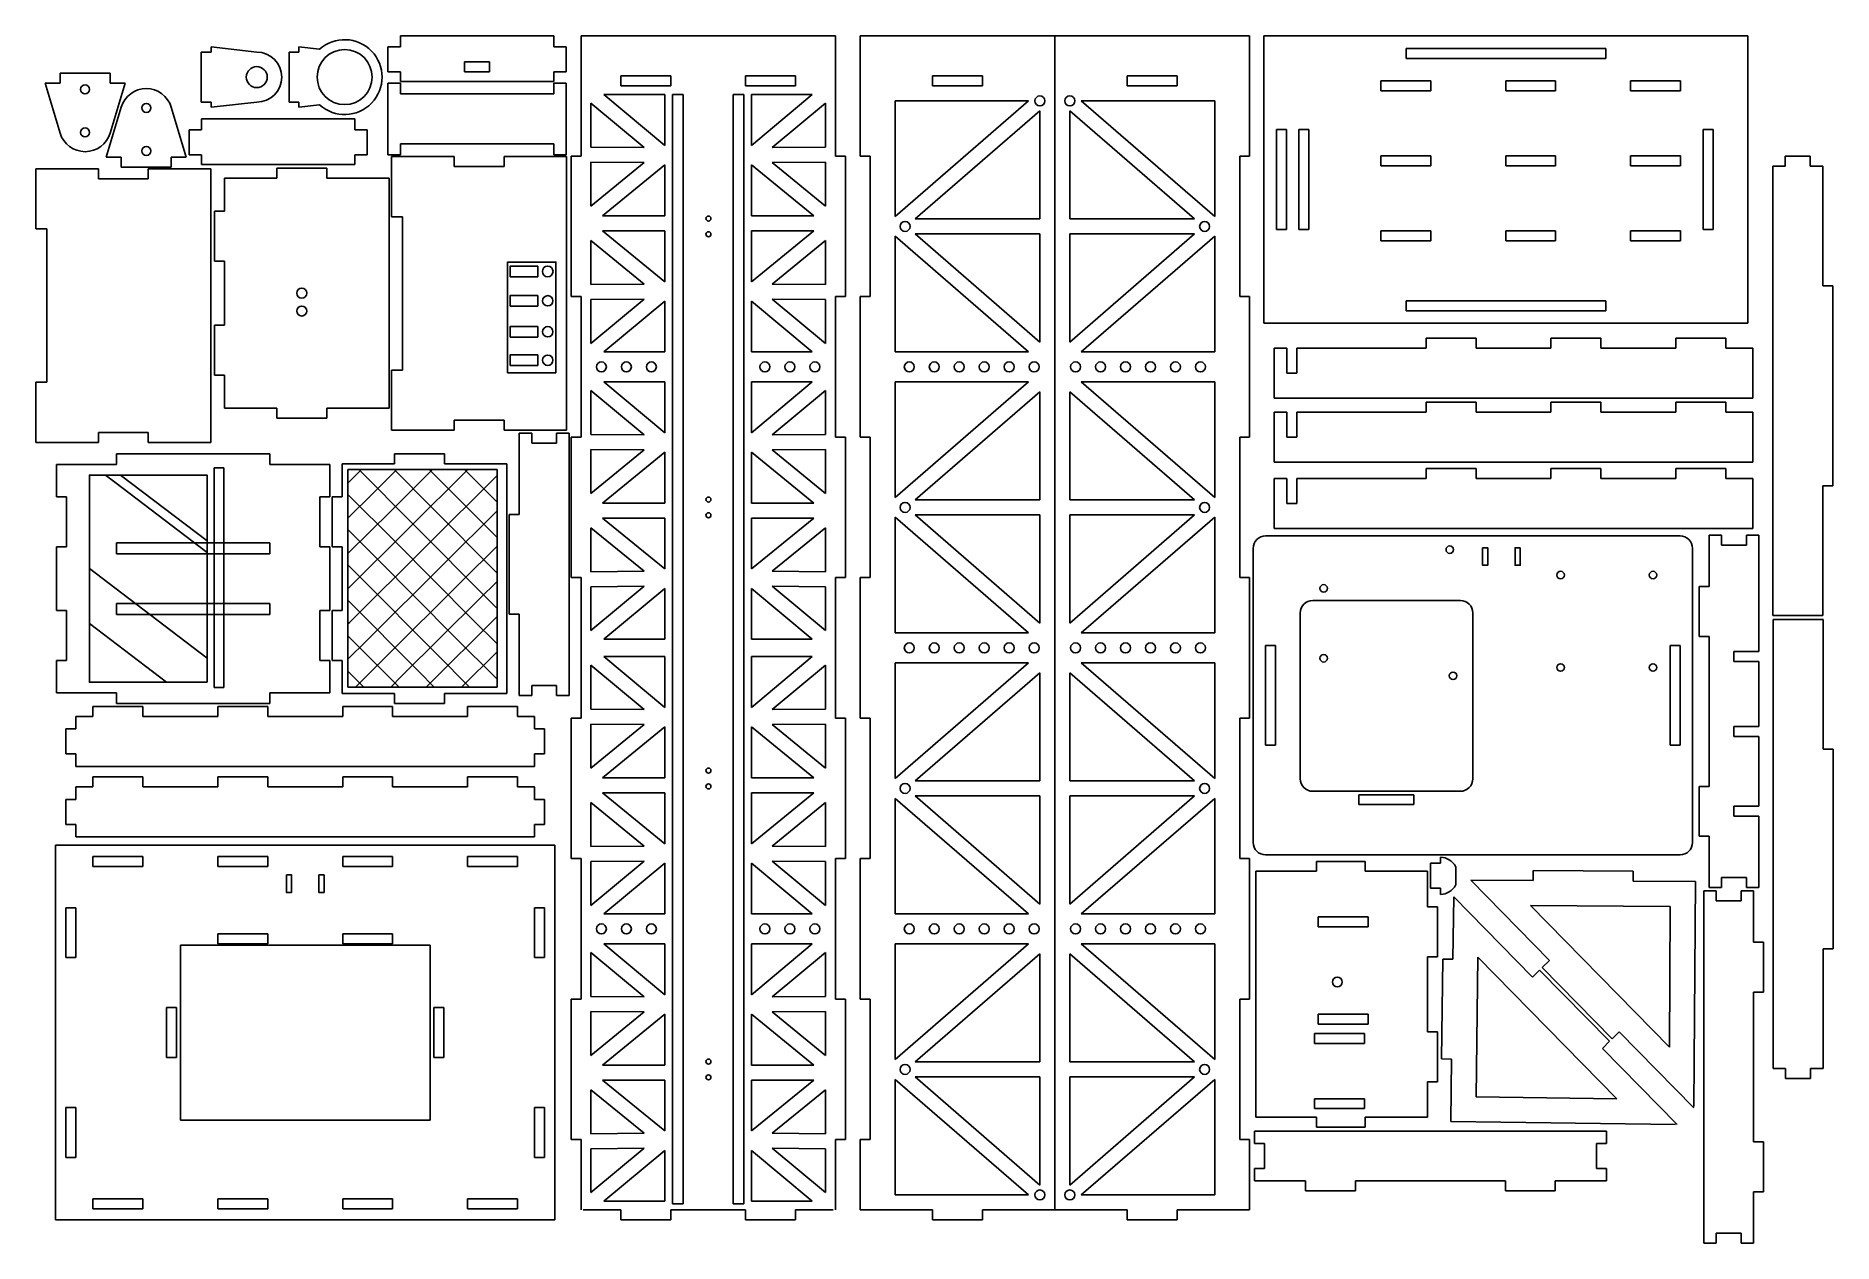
# Model space of a CAD drawing. Extents: x 7 to 726, y 6 to 489.
import ezdxf

# ---------------------------------------------------------------- set-up
doc = ezdxf.new("R2010")
doc.units = 0
doc.layers.get('0').update_dxf_attribs({"linetype": 'CONTINUOUS'})

msp = doc.modelspace()

# ---------------------------------------------------------------- linework, layer by layer
for p, q in [((214.16, 489.46), (152.77, 489.46)), ((152.77, 485.16), (152.77, 489.46)), ((214.16, 485.16), (214.16, 489.46)), ((225.11, 469.46), (225.11, 489.46)), ((225.99, 489.46), (225.11, 489.46)), ((225.99, 489.46), (325.99, 489.46)), ((325.99, 489.46), (326.99, 489.46)), ((326.99, 469.46), (326.99, 489.46)), ((336.83, 469.46), (336.83, 489.46)), ((336.83, 489.46), (340.83, 489.46)), ((340.83, 489.46), (488.83, 489.46)), ((414.83, 489.46), (414.83, 19.46)), ((414.83, 489.46), (414.83, 19.46)), ((488.83, 489.46), (492.83, 489.46)), ((492.83, 469.46), (492.83, 489.46)), ((498.56, 469.46), (498.56, 489.46)), ((498.56, 489.46), (665.36, 489.46)), ((665.36, 489.46), (692.36, 489.46)), ((692.36, 489.46), (692.36, 374.46)), ((147.77, 485.16), (152.77, 485.16)), ((147.77, 485.16), (147.77, 475.16)), ((214.16, 485.16), (219.16, 485.16)), ((219.16, 485.16), (219.16, 475.16)), ((152.77, 475.16), (147.77, 475.16)), ((152.77, 471.16), (152.77, 475.16)), ((219.16, 475.16), (214.16, 475.16)), ((214.16, 475.16), (214.16, 471.16)), ((16.52, 470.58), (10.5, 470.58)), ((10.5, 470.58), (16.5, 450.58)), ((36.52, 474.58), (16.52, 474.58)), ((16.52, 474.58), (16.52, 470.58)), ((36.52, 470.58), (36.52, 474.58)), ((36.52, 470.58), (42.54, 470.58)), ((42.54, 470.58), (36.54, 450.58)), ((147.8, 470.53), (152.8, 470.53)), ((147.8, 470.53), (147.8, 441.93)), ((214.16, 471.16), (152.77, 471.16)), ((152.8, 470.53), (152.8, 466.23)), ((214.18, 466.23), (214.18, 470.53)), ((219.18, 470.53), (214.18, 470.53)), ((219.18, 441.93), (219.18, 470.53)), ((225.11, 441.34), (225.11, 469.46)), ((326.99, 441.34), (326.99, 469.46)), ((336.83, 441.34), (336.83, 469.46)), ((492.83, 441.34), (492.83, 469.46)), ((498.56, 439.46), (498.56, 469.46)), ((35, 440.92), (41, 460.92)), ((67.04, 440.92), (61.04, 460.92)), ((214.18, 466.23), (152.8, 466.23)), ((134.52, 456.23), (73.13, 456.23)), ((73.13, 451.93), (73.13, 456.23)), ((134.52, 451.93), (134.52, 456.23)), ((68.13, 441.93), (68.13, 451.93)), ((68.13, 451.93), (73.13, 451.93)), ((134.52, 451.93), (139.52, 451.93)), ((139.52, 451.93), (139.52, 441.93)), ((214.18, 446.23), (152.8, 446.23)), ((152.8, 441.93), (152.8, 446.23)), ((214.18, 441.93), (214.18, 446.23)), ((41.02, 440.92), (35, 440.92)), ((41.02, 436.92), (41.02, 440.92)), ((61.02, 440.92), (61.02, 436.92)), ((61.02, 440.92), (67.04, 440.92)), ((73.13, 441.93), (68.13, 441.93)), ((73.13, 437.93), (73.13, 441.93)), ((139.52, 441.93), (134.52, 441.93)), ((134.52, 441.93), (134.52, 437.93)), ((147.8, 441.93), (152.8, 441.93)), ((174.26, 441.16), (149.26, 441.16)), ((149.26, 417.1), (149.26, 441.16)), ((174.26, 437.16), (174.26, 441.16)), ((194.26, 437.16), (194.26, 441.16)), ((194.26, 441.16), (219.26, 441.16)), ((214.18, 441.93), (219.18, 441.93)), ((219.26, 331.66), (219.26, 441.16)), ((221.11, 413.21), (221.11, 441.34)), ((221.11, 441.34), (225.11, 441.34)), ((330.99, 441.34), (326.99, 441.34)), ((330.99, 413.21), (330.99, 441.34)), ((340.83, 441.34), (336.83, 441.34)), ((340.83, 413.21), (340.83, 441.34)), ((488.83, 413.21), (488.83, 441.34)), ((488.83, 441.34), (492.83, 441.34)), ((498.56, 374.46), (498.56, 439.46)), ((712.29, 441.29), (707.29, 441.29)), ((707.29, 441.29), (707.29, 437.29)), ((712.29, 441.29), (717.29, 441.29)), ((717.29, 441.29), (717.29, 437.29)), ((6.83, 412.18), (6.83, 436.24)), ((6.83, 436.24), (31.83, 436.24)), ((31.83, 432.24), (31.83, 436.24)), ((41.83, 432.24), (31.83, 432.24)), ((61.02, 436.92), (41.02, 436.92)), ((41.83, 432.24), (51.83, 432.24)), ((51.83, 432.24), (51.83, 436.24)), ((51.83, 436.24), (76.83, 436.24)), ((134.52, 437.93), (73.13, 437.93)), ((76.83, 436.24), (76.83, 326.74)), ((103.27, 432.49), (82.27, 432.49)), ((82.27, 419.26), (82.27, 432.49)), ((113.27, 436.49), (103.27, 436.49)), ((103.27, 436.49), (103.27, 432.49)), ((113.27, 436.49), (123.27, 436.49)), ((123.27, 436.49), (123.27, 432.49)), ((148.27, 432.49), (123.27, 432.49)), ((148.27, 432.49), (148.27, 340.49)), ((184.26, 437.16), (174.26, 437.16)), ((184.26, 437.16), (194.26, 437.16)), ((707.29, 437.29), (702.29, 437.29)), ((702.29, 257.49), (702.29, 437.29)), ((717.29, 437.29), (722.29, 437.29)), ((722.29, 389.39), (722.29, 437.29)), ((78.27, 409.26), (78.27, 419.26)), ((78.27, 419.26), (82.27, 419.26)), ((11.13, 412.18), (6.83, 412.18)), ((11.13, 350.8), (11.13, 412.18)), ((153.56, 417.1), (149.26, 417.1)), ((153.56, 355.72), (153.56, 417.1)), ((221.11, 413.21), (221.11, 385.09)), ((330.99, 413.21), (330.99, 385.09)), ((340.83, 413.21), (340.83, 385.09)), ((488.83, 413.21), (488.83, 385.09)), ((78.27, 409.26), (78.27, 399.26)), ((78.27, 399.26), (82.27, 399.26)), ((82.27, 399.26), (82.27, 373.71)), ((722.29, 389.39), (726.29, 389.39)), ((726.29, 309.39), (726.29, 389.39)), ((221.11, 385.09), (225.11, 385.09)), ((225.11, 385.09), (225.11, 356.96)), ((330.99, 385.09), (326.99, 385.09)), ((326.99, 385.09), (326.99, 356.96)), ((340.83, 385.09), (336.83, 385.09)), ((336.83, 385.09), (336.83, 328.84)), ((488.83, 385.09), (492.83, 385.09)), ((492.83, 385.09), (492.83, 328.84)), ((555.36, 374.46), (498.56, 374.46)), ((692.36, 374.46), (555.36, 374.46)), ((78.27, 363.71), (78.27, 373.71)), ((78.27, 373.71), (82.27, 373.71)), ((583.48, 368.41), (563.48, 368.41)), ((563.48, 368.41), (563.48, 364.41)), ((583.48, 364.41), (583.48, 368.41)), ((613.48, 368.41), (633.48, 368.41)), ((613.48, 364.41), (613.48, 368.41)), ((633.48, 368.41), (633.48, 364.41)), ((663.48, 368.41), (663.48, 364.41)), ((663.48, 368.41), (683.48, 368.41)), ((683.48, 364.41), (683.48, 368.41)), ((78.27, 363.71), (78.27, 353.71)), ((502.69, 364.41), (507.69, 364.41)), ((502.69, 344.41), (502.69, 364.41)), ((502.69, 364.41), (507.69, 364.41)), ((507.69, 364.41), (507.69, 354.41)), ((511.69, 354.41), (511.69, 364.41)), ((511.69, 364.41), (563.48, 364.41)), ((583.48, 364.41), (613.48, 364.41)), ((633.48, 364.41), (663.48, 364.41)), ((683.48, 364.41), (694.27, 364.41)), ((694.27, 364.41), (694.27, 344.41)), ((78.27, 353.71), (82.27, 353.71)), ((82.27, 353.71), (82.27, 340.49)), ((153.56, 355.72), (149.26, 355.72)), ((149.26, 331.66), (149.26, 355.72)), ((225.11, 328.84), (225.11, 356.96)), ((326.99, 328.84), (326.99, 356.96)), ((507.69, 354.41), (511.69, 354.41)), ((11.13, 350.8), (6.83, 350.8)), ((6.83, 326.74), (6.83, 350.8)), ((103.27, 340.49), (82.27, 340.49)), ((103.27, 336.49), (103.27, 340.49)), ((123.27, 336.49), (123.27, 340.49)), ((148.27, 340.49), (123.27, 340.49)), ((502.69, 344.41), (694.27, 344.41)), ((502.69, 338.79), (507.69, 338.79)), ((502.69, 318.79), (502.69, 338.79)), ((502.69, 338.79), (507.69, 338.79)), ((507.69, 338.79), (507.69, 328.79)), ((511.69, 338.79), (563.48, 338.79)), ((511.69, 328.79), (511.69, 338.79)), ((583.48, 342.79), (563.48, 342.79)), ((563.48, 342.79), (563.48, 338.79)), ((583.48, 338.79), (583.48, 342.79)), ((583.48, 338.79), (613.48, 338.79)), ((613.48, 342.79), (633.48, 342.79)), ((613.48, 338.79), (613.48, 342.79)), ((633.48, 342.79), (633.48, 338.79)), ((633.48, 338.79), (663.48, 338.79)), ((663.48, 342.79), (663.48, 338.79)), ((663.48, 342.79), (683.48, 342.79)), ((683.48, 338.79), (683.48, 342.79)), ((683.48, 338.79), (694.27, 338.79)), ((694.27, 338.79), (694.27, 318.79)), ((113.27, 336.49), (103.27, 336.49)), ((113.27, 336.49), (123.27, 336.49)), ((149.26, 331.66), (174.26, 331.66)), ((184.26, 335.66), (174.26, 335.66)), ((174.26, 335.66), (174.26, 331.66)), ((184.26, 335.66), (194.26, 335.66)), ((194.26, 335.66), (194.26, 331.66)), ((194.26, 331.66), (219.26, 331.66)), ((6.83, 326.74), (31.83, 326.74)), ((41.83, 330.74), (31.83, 330.74)), ((31.83, 330.74), (31.83, 326.74)), ((41.83, 330.74), (51.83, 330.74)), ((51.83, 330.74), (51.83, 326.74)), ((51.83, 326.74), (76.83, 326.74)), ((205.33, 330.41), (200.33, 330.41)), ((200.33, 330.41), (200.33, 297.91)), ((205.33, 326.41), (205.33, 330.41)), ((210.33, 326.41), (205.33, 326.41)), ((210.33, 326.41), (215.33, 326.41)), ((215.33, 326.41), (215.33, 330.41)), ((215.33, 330.41), (220.33, 330.41)), ((220.33, 330.41), (220.33, 225.41)), ((221.11, 300.71), (221.11, 328.84)), ((221.11, 328.84), (225.11, 328.84)), ((330.99, 328.84), (326.99, 328.84)), ((330.99, 300.71), (330.99, 328.84)), ((340.83, 328.84), (336.83, 328.84)), ((340.83, 300.71), (340.83, 328.84)), ((488.83, 300.71), (488.83, 328.84)), ((488.83, 328.84), (492.83, 328.84)), ((507.69, 328.79), (511.69, 328.79)), ((15.07, 317.89), (39.13, 317.89)), ((15.07, 304.97), (15.07, 317.89)), ((100.51, 322.19), (39.13, 322.19)), ((39.13, 322.19), (39.13, 317.89)), ((100.51, 322.19), (100.51, 317.89)), ((100.51, 317.89), (124.57, 317.89)), ((124.57, 304.97), (124.57, 317.89)), ((129.45, 318.17), (150.45, 318.17)), ((129.45, 304.95), (129.45, 318.17)), ((160.45, 322.17), (150.45, 322.17)), ((150.45, 322.17), (150.45, 318.17)), ((160.45, 322.17), (170.45, 322.17)), ((170.45, 322.17), (170.45, 318.17)), ((170.45, 318.17), (195.45, 318.17)), ((195.45, 226.17), (195.45, 318.17)), ((502.69, 318.79), (694.27, 318.79)), ((502.69, 312.26), (507.69, 312.26)), ((502.69, 292.26), (502.69, 312.26)), ((502.69, 312.26), (507.69, 312.26)), ((507.69, 312.26), (507.69, 302.26)), ((511.69, 312.26), (563.48, 312.26)), ((511.69, 302.26), (511.69, 312.26)), ((583.48, 316.26), (563.48, 316.26)), ((563.48, 316.26), (563.48, 312.26)), ((583.48, 312.26), (583.48, 316.26)), ((583.48, 312.26), (613.48, 312.26)), ((613.48, 316.26), (633.48, 316.26)), ((613.48, 312.26), (613.48, 316.26)), ((633.48, 316.26), (633.48, 312.26)), ((633.48, 312.26), (663.48, 312.26)), ((663.48, 316.26), (663.48, 312.26)), ((663.48, 316.26), (683.48, 316.26)), ((683.48, 312.26), (683.48, 316.26)), ((683.48, 312.26), (694.27, 312.26)), ((694.27, 312.26), (694.27, 292.26)), ((19.07, 304.97), (15.07, 304.97)), ((19.07, 294.97), (19.07, 304.97)), ((120.57, 294.97), (120.57, 304.97)), ((120.57, 304.97), (124.57, 304.97)), ((125.45, 294.95), (125.45, 304.95)), ((125.45, 304.95), (129.45, 304.95)), ((507.69, 302.26), (511.69, 302.26)), ((722.29, 257.49), (722.29, 309.39)), ((722.29, 309.39), (726.29, 309.39)), ((196.33, 277.91), (196.33, 297.91)), ((196.33, 297.91), (200.33, 297.91)), ((221.11, 300.71), (221.11, 272.59)), ((330.99, 300.71), (330.99, 272.59)), ((340.83, 300.71), (340.83, 272.59)), ((488.83, 300.71), (488.83, 272.59)), ((19.07, 294.97), (19.07, 284.97)), ((120.57, 294.97), (120.57, 284.97)), ((125.45, 294.95), (125.45, 284.95)), ((499.21, 289.3), (665.16, 289.3)), ((502.69, 292.26), (694.27, 292.26)), ((676.77, 269.04), (676.77, 289.54)), ((681.77, 289.54), (676.77, 289.54)), ((681.77, 285.54), (681.77, 289.54)), ((691.77, 285.54), (691.77, 289.54)), ((691.77, 289.54), (696.77, 289.54)), ((696.77, 289.54), (696.77, 243.04)), ((19.07, 284.97), (15.07, 284.97)), ((15.07, 259.41), (15.07, 284.97)), ((120.57, 284.97), (124.57, 284.97)), ((124.57, 259.41), (124.57, 284.97)), ((125.45, 284.95), (129.45, 284.95)), ((129.45, 259.39), (129.45, 284.95)), ((494.21, 166.61), (494.21, 284.3)), ((670.16, 284.3), (670.16, 166.61)), ((686.77, 285.54), (681.77, 285.54)), ((686.77, 285.54), (691.77, 285.54)), ((196.33, 277.91), (196.33, 257.91)), ((221.11, 272.59), (225.11, 272.59)), ((225.11, 272.59), (225.11, 244.46)), ((330.99, 272.59), (326.99, 272.59)), ((326.99, 272.59), (326.99, 244.46)), ((340.83, 272.59), (336.83, 272.59)), ((336.83, 216.34), (336.83, 272.59)), ((488.83, 272.59), (492.83, 272.59)), ((492.83, 216.34), (492.83, 272.59)), ((676.77, 269.04), (672.77, 269.04)), ((672.77, 249.04), (672.77, 269.04)), ((19.07, 259.41), (15.07, 259.41)), ((19.07, 249.41), (19.07, 259.41)), ((120.57, 249.41), (120.57, 259.41)), ((120.57, 259.41), (124.57, 259.41)), ((125.45, 249.39), (125.45, 259.39)), ((125.45, 259.39), (129.45, 259.39)), ((196.33, 257.91), (200.33, 257.91)), ((200.33, 257.91), (200.33, 225.41)), ((722.29, 257.49), (702.29, 257.49)), ((702.44, 255.85), (702.44, 76.05)), ((722.44, 255.85), (702.44, 255.85)), ((722.44, 255.85), (722.44, 203.95)), ((19.07, 249.41), (19.07, 239.41)), ((120.57, 249.41), (120.57, 239.41)), ((125.45, 249.39), (125.45, 239.39)), ((676.77, 249.04), (672.77, 249.04)), ((676.77, 249.04), (676.77, 189.04)), ((19.07, 239.41), (15.07, 239.41)), ((15.07, 239.41), (15.07, 226.49)), ((120.57, 239.41), (124.57, 239.41)), ((124.57, 226.49), (124.57, 239.41)), ((125.45, 239.39), (129.45, 239.39)), ((129.45, 239.39), (129.45, 226.17)), ((225.11, 216.34), (225.11, 244.46)), ((326.99, 216.34), (326.99, 244.46)), ((686.77, 239.04), (686.77, 243.04)), ((686.77, 243.04), (696.77, 243.04)), ((696.77, 239.04), (686.77, 239.04)), ((696.77, 213.04), (696.77, 239.04)), ((39.13, 226.49), (15.07, 226.49)), ((39.13, 226.49), (39.13, 222.19)), ((100.51, 226.49), (100.51, 222.19)), ((100.51, 226.49), (124.57, 226.49)), ((129.45, 226.17), (150.45, 226.17)), ((150.45, 222.17), (150.45, 226.17)), ((170.45, 222.17), (170.45, 226.17)), ((170.45, 226.17), (195.45, 226.17)), ((205.33, 225.41), (200.33, 225.41)), ((210.33, 229.41), (205.33, 229.41)), ((205.33, 229.41), (205.33, 225.41)), ((210.33, 229.41), (215.33, 229.41)), ((215.33, 229.41), (215.33, 225.41)), ((215.33, 225.41), (220.33, 225.41)), ((29.65, 217.04), (22.86, 217.04)), ((22.86, 212.04), (22.86, 217.04)), ((29.65, 221.04), (49.65, 221.04)), ((29.65, 217.04), (29.65, 221.04)), ((39.13, 222.19), (100.51, 222.19)), ((49.65, 221.04), (49.65, 217.04)), ((49.65, 217.04), (79.65, 217.04)), ((99.65, 221.04), (79.65, 221.04)), ((79.65, 221.04), (79.65, 217.04)), ((99.65, 217.04), (99.65, 221.04)), ((99.65, 217.04), (129.65, 217.04)), ((129.65, 221.04), (149.65, 221.04)), ((129.65, 217.04), (129.65, 221.04)), ((149.65, 221.04), (149.65, 217.04)), ((149.65, 217.04), (179.65, 217.04)), ((160.45, 222.17), (150.45, 222.17)), ((160.45, 222.17), (170.45, 222.17)), ((179.65, 221.04), (179.65, 217.04)), ((179.65, 221.04), (199.65, 221.04)), ((199.65, 217.04), (199.65, 221.04)), ((199.65, 217.04), (206.44, 217.04)), ((206.44, 212.04), (206.44, 217.04)), ((221.11, 188.21), (221.11, 216.34)), ((221.11, 216.34), (225.11, 216.34)), ((330.99, 216.34), (326.99, 216.34)), ((330.99, 188.21), (330.99, 216.34)), ((340.83, 216.34), (336.83, 216.34)), ((340.83, 188.21), (340.83, 216.34)), ((488.83, 188.21), (488.83, 216.34)), ((488.83, 216.34), (492.83, 216.34)), ((18.86, 207.04), (18.86, 212.04)), ((18.86, 212.04), (22.86, 212.04)), ((210.44, 212.04), (206.44, 212.04)), ((210.44, 207.04), (210.44, 212.04)), ((686.77, 209.04), (686.77, 213.04)), ((686.77, 213.04), (696.77, 213.04)), ((696.77, 209.04), (686.77, 209.04)), ((696.77, 181.04), (696.77, 209.04)), ((18.86, 207.04), (18.86, 202.04)), ((18.86, 202.04), (22.86, 202.04)), ((22.86, 202.04), (22.86, 197.04)), ((210.44, 202.04), (206.44, 202.04)), ((206.44, 202.04), (206.44, 197.04)), ((210.44, 207.04), (210.44, 202.04)), ((722.44, 203.95), (726.44, 203.95)), ((726.44, 203.95), (726.44, 123.95)), ((22.86, 197.04), (206.44, 197.04)), ((29.65, 188.83), (22.86, 188.83)), ((22.86, 183.83), (22.86, 188.83)), ((29.65, 192.83), (49.65, 192.83)), ((29.65, 188.83), (29.65, 192.83)), ((49.65, 192.83), (49.65, 188.83)), ((49.65, 188.83), (79.65, 188.83)), ((99.65, 192.83), (79.65, 192.83)), ((79.65, 192.83), (79.65, 188.83)), ((99.65, 188.83), (99.65, 192.83)), ((99.65, 188.83), (129.65, 188.83)), ((129.65, 192.83), (149.65, 192.83)), ((129.65, 188.83), (129.65, 192.83)), ((149.65, 192.83), (149.65, 188.83)), ((149.65, 188.83), (179.65, 188.83)), ((179.65, 192.83), (179.65, 188.83)), ((179.65, 192.83), (199.65, 192.83)), ((199.65, 188.83), (199.65, 192.83)), ((199.65, 188.83), (206.44, 188.83)), ((206.44, 183.83), (206.44, 188.83)), ((221.11, 188.21), (221.11, 160.09)), ((330.99, 188.21), (330.99, 160.09)), ((340.83, 188.21), (340.83, 160.09)), ((488.83, 188.21), (488.83, 160.09)), ((676.77, 189.04), (672.77, 189.04)), ((672.77, 189.04), (672.77, 169.04)), ((18.86, 178.83), (18.86, 183.83)), ((18.86, 183.83), (22.86, 183.83)), ((210.44, 183.83), (206.44, 183.83)), ((210.44, 178.83), (210.44, 183.83)), ((686.77, 177.04), (686.77, 181.04)), ((686.77, 181.04), (696.77, 181.04)), ((18.86, 178.83), (18.86, 173.83)), ((18.86, 173.83), (22.86, 173.83)), ((22.86, 173.83), (22.86, 168.83)), ((210.44, 173.83), (206.44, 173.83)), ((206.44, 173.83), (206.44, 168.83)), ((210.44, 178.83), (210.44, 173.83)), ((696.77, 177.04), (686.77, 177.04)), ((696.77, 177.04), (696.77, 148.54)), ((22.86, 168.83), (206.44, 168.83)), ((676.77, 169.04), (672.77, 169.04)), ((676.77, 169.04), (676.77, 148.54)), ((214.65, 165.46), (14.65, 165.46)), ((14.65, 165.46), (14.65, 15.46)), ((214.65, 15.46), (214.65, 165.46)), ((221.11, 160.09), (225.11, 160.09)), ((225.11, 160.09), (225.11, 131.96)), ((330.99, 160.09), (326.99, 160.09)), ((326.99, 160.09), (326.99, 131.96)), ((340.83, 160.09), (336.83, 160.09)), ((336.83, 103.84), (336.83, 160.09)), ((488.83, 160.09), (492.83, 160.09)), ((492.83, 103.84), (492.83, 160.09)), ((499.21, 161.61), (665.16, 161.61)), ((569.28, 158.34), (565.28, 158.34)), ((565.28, 158.34), (565.28, 148.34)), ((569.28, 158.34), (569.28, 160.72)), ((575.32, 153.22), (575.32, 156.97)), ((575.32, 153.22), (575.32, 149.48)), ((606.33, 151.33), (581.33, 151.49)), ((612.84, 119.36), (581.33, 151.49)), ((606.33, 151.33), (606.36, 155.33)), ((606.36, 155.33), (646.36, 155.07)), ((646.36, 155.07), (646.33, 151.07)), ((686.77, 152.54), (681.77, 152.54)), ((681.77, 152.54), (681.77, 148.54)), ((686.77, 152.54), (691.77, 152.54)), ((691.77, 152.54), (691.77, 148.54)), ((565.28, 148.34), (569.28, 148.34)), ((569.28, 145.73), (569.28, 148.34)), ((574.23, 119.84), (574.55, 144.84)), ((606.06, 112.71), (574.55, 144.84)), ((671.33, 150.91), (646.33, 151.07)), ((671.33, 150.91), (670.75, 60.91)), ((679.64, 147.2), (674.64, 147.2)), ((674.64, 6.2), (674.64, 147.2)), ((681.77, 148.54), (676.77, 148.54)), ((679.64, 143.2), (679.64, 147.2)), ((689.64, 143.2), (689.64, 147.2)), ((689.64, 147.2), (694.64, 147.2)), ((691.77, 148.54), (696.77, 148.54)), ((694.64, 126.7), (694.64, 147.2)), ((684.64, 143.2), (679.64, 143.2)), ((684.64, 143.2), (689.64, 143.2)), ((225.11, 103.84), (225.11, 131.96)), ((326.99, 103.84), (326.99, 131.96)), ((694.64, 126.7), (698.64, 126.7)), ((698.64, 106.7), (698.64, 126.7)), ((722.44, 123.95), (722.44, 76.05)), ((726.44, 123.95), (722.44, 123.95)), ((570.23, 119.89), (569.71, 79.9)), ((574.23, 119.84), (570.23, 119.89)), ((606.06, 112.71), (608.92, 115.51)), ((608.92, 115.51), (636.93, 86.96)), ((612.84, 119.36), (609.99, 116.56)), ((609.99, 116.56), (638, 88)), ((221.11, 75.71), (221.11, 103.84)), ((221.11, 103.84), (225.11, 103.84)), ((330.99, 103.84), (326.99, 103.84)), ((330.99, 75.71), (330.99, 103.84)), ((340.83, 103.84), (336.83, 103.84)), ((340.83, 75.71), (340.83, 103.84)), ((488.83, 75.71), (488.83, 103.84)), ((488.83, 103.84), (492.83, 103.84)), ((694.64, 106.7), (698.64, 106.7)), ((694.64, 46.7), (694.64, 106.7)), ((634.07, 84.15), (636.93, 86.96)), ((640.85, 90.8), (638, 88)), ((670.75, 60.32), (640.85, 90.8)), ((569.71, 79.9), (573.71, 79.84)), ((573.39, 54.85), (573.71, 79.84)), ((663.97, 53.68), (634.07, 84.15)), ((221.11, 75.71), (221.11, 47.59)), ((330.99, 75.71), (330.99, 47.59)), ((340.83, 75.71), (340.83, 47.59)), ((488.83, 75.71), (488.83, 47.59)), ((707.44, 76.05), (702.44, 76.05)), ((707.44, 72.05), (707.44, 76.05)), ((712.44, 72.05), (707.44, 72.05)), ((712.44, 72.05), (717.44, 72.05)), ((717.44, 72.05), (717.44, 76.05)), ((717.44, 76.05), (722.44, 76.05)), ((494.72, 46.05), (494.72, 51.05)), ((494.72, 51.05), (635.72, 51.05)), ((573.39, 54.85), (663.38, 53.68)), ((635.72, 46.05), (635.72, 51.05)), ((221.11, 47.59), (225.11, 47.59)), ((225.11, 47.59), (225.11, 19.46)), ((330.99, 47.59), (326.99, 47.59)), ((326.99, 47.59), (326.99, 19.46)), ((340.83, 47.59), (336.83, 47.59)), ((336.83, 19.46), (336.83, 47.59)), ((488.83, 47.59), (492.83, 47.59)), ((492.83, 19.46), (492.83, 47.59)), ((498.72, 46.05), (494.72, 46.05)), ((498.72, 41.05), (498.72, 46.05)), ((631.72, 41.05), (631.72, 46.05)), ((631.72, 46.05), (635.72, 46.05)), ((694.64, 46.7), (698.64, 46.7)), ((698.64, 46.7), (698.64, 26.7)), ((498.72, 36.05), (494.72, 36.05)), ((494.72, 36.05), (494.72, 31.05)), ((498.72, 41.05), (498.72, 36.05)), ((631.72, 41.05), (631.72, 36.05)), ((631.72, 36.05), (635.72, 36.05)), ((635.72, 36.05), (635.72, 31.05)), ((515.22, 31.05), (494.72, 31.05)), ((515.22, 31.05), (515.22, 27.05)), ((535.22, 31.05), (535.22, 27.05)), ((535.22, 31.05), (595.22, 31.05)), ((595.22, 31.05), (595.22, 27.05)), ((615.22, 31.05), (615.22, 27.05)), ((615.22, 31.05), (635.72, 31.05)), ((535.22, 27.05), (515.22, 27.05)), ((595.22, 27.05), (615.22, 27.05)), ((694.64, 26.7), (698.64, 26.7)), ((694.64, 26.7), (694.64, 6.2)), ((14.65, 15.46), (214.65, 15.46)), ((225.99, 19.46), (240.99, 19.46)), ((240.99, 19.46), (240.99, 15.46)), ((240.99, 15.46), (260.99, 15.46)), ((260.99, 15.46), (260.99, 19.46)), ((260.99, 19.46), (290.99, 19.46)), ((290.99, 15.46), (290.99, 19.46)), ((310.99, 15.46), (290.99, 15.46)), ((310.99, 19.46), (310.99, 15.46)), ((310.99, 19.46), (325.99, 19.46)), ((336.83, 19.46), (340.83, 19.46)), ((340.83, 19.46), (365.83, 19.46)), ((365.83, 15.46), (365.83, 19.46)), ((375.83, 15.46), (365.83, 15.46)), ((375.83, 15.46), (385.83, 15.46)), ((385.83, 15.46), (385.83, 19.46)), ((385.83, 19.46), (410.83, 19.46)), ((443.83, 19.46), (418.83, 19.46)), ((443.83, 15.46), (443.83, 19.46)), ((453.83, 15.46), (443.83, 15.46)), ((453.83, 15.46), (463.83, 15.46)), ((463.83, 15.46), (463.83, 19.46)), ((488.83, 19.46), (463.83, 19.46)), ((488.83, 19.46), (492.83, 19.46)), ((684.64, 10.2), (679.64, 10.2)), ((679.64, 10.2), (679.64, 6.2)), ((684.64, 10.2), (689.64, 10.2)), ((689.64, 10.2), (689.64, 6.2)), ((679.64, 6.2), (674.64, 6.2)), ((689.64, 6.2), (694.64, 6.2))]:
    msp.add_line(p, q)
at = {"color": 7, "linetype": 'CONTINUOUS'}
for p, q in [((72.98, 482.99), (72.98, 462.99)), ((76.98, 482.99), (72.98, 482.99)), ((76.98, 482.99), (76.98, 485.05)), ((76.98, 485.05), (95.27, 482.99)), ((108.16, 482.99), (108.16, 462.99)), ((112.16, 482.99), (108.16, 482.99)), ((112.16, 482.99), (112.16, 485.04)), ((112.16, 485.04), (120.39, 484.12)), ((72.98, 462.99), (76.98, 462.99)), ((76.98, 460.93), (76.98, 462.99)), ((76.98, 460.93), (95.27, 462.99)), ((108.16, 462.99), (112.16, 462.99)), ((112.16, 460.93), (112.16, 462.99)), ((112.16, 460.93), (120.39, 461.85)), ((519.64, 158.92), (519.64, 155.02)), ((539.14, 158.92), (519.64, 158.92)), ((539.14, 155.02), (539.14, 158.92)), ((495.27, 155.02), (495.27, 56.54)), ((519.64, 155.02), (495.27, 155.02)), ((564, 155.02), (539.14, 155.02)), ((495.27, 56.54), (519.64, 56.54)), ((519.64, 56.54), (519.64, 52.64)), ((519.64, 52.64), (539.14, 52.64)), ((539.14, 56.54), (564, 56.54)), ((539.14, 52.64), (539.14, 56.54))]:
    msp.add_line(p, q, dxfattribs=at)
at = {"color": 3}
for p, q in [((555.46, 484.46), (635.46, 484.46)), ((555.46, 484.46), (555.46, 480.46)), ((635.46, 484.46), (635.46, 480.46)), ((188.47, 479.16), (178.47, 479.16)), ((178.47, 479.16), (178.47, 475.16)), ((188.47, 475.16), (178.47, 475.16)), ((188.47, 475.16), (188.47, 479.16)), ((555.46, 480.46), (635.46, 480.46)), ((240.99, 469.46), (240.99, 473.46)), ((240.99, 473.46), (260.99, 473.46)), ((240.99, 469.46), (260.99, 469.46)), ((260.99, 473.46), (260.99, 469.46)), ((310.99, 473.46), (290.99, 473.46)), ((290.99, 473.46), (290.99, 469.46)), ((290.99, 469.46), (310.99, 469.46)), ((310.99, 469.46), (310.99, 473.46)), ((365.83, 469.46), (365.83, 473.46)), ((365.83, 473.46), (385.83, 473.46)), ((365.83, 469.46), (385.83, 469.46)), ((385.83, 469.46), (385.83, 473.46)), ((443.83, 469.46), (443.83, 473.46)), ((463.83, 473.46), (443.83, 473.46)), ((463.83, 469.46), (443.83, 469.46)), ((463.83, 469.46), (463.83, 473.46)), ((565.36, 471.46), (545.36, 471.46)), ((545.36, 471.46), (545.36, 467.46)), ((565.36, 467.46), (565.36, 471.46)), ((595.36, 471.46), (615.36, 471.46)), ((595.36, 467.46), (595.36, 471.46)), ((615.36, 471.46), (615.36, 467.46)), ((645.36, 471.46), (645.36, 467.46)), ((645.36, 471.46), (665.36, 471.46)), ((665.36, 467.46), (665.36, 471.46)), ((261.69, 465.96), (265.99, 465.96)), ((261.69, 465.96), (261.69, 21.96)), ((265.99, 465.96), (265.99, 131.96)), ((290.29, 465.96), (285.99, 465.96)), ((285.99, 465.96), (285.99, 131.96)), ((290.29, 21.96), (290.29, 465.96)), ((350.83, 463.46), (350.83, 417.18)), ((350.83, 417.18), (404.25, 463.46)), ((404.25, 463.46), (350.83, 463.46)), ((478.83, 417.18), (425.41, 463.46)), ((425.41, 463.46), (478.83, 463.46)), ((478.83, 463.46), (478.83, 417.18)), ((545.36, 467.46), (565.36, 467.46)), ((595.36, 467.46), (615.36, 467.46)), ((645.36, 467.46), (665.36, 467.46)), ((408.83, 459.49), (358.87, 416.21)), ((408.83, 416.21), (408.83, 459.49)), ((420.83, 416.21), (420.83, 459.49)), ((420.83, 459.49), (470.78, 416.21)), ((503.56, 451.96), (503.56, 411.96)), ((507.56, 451.96), (503.56, 451.96)), ((507.56, 411.96), (507.56, 451.96)), ((512.49, 451.96), (512.49, 411.96)), ((516.49, 451.96), (512.49, 451.96)), ((516.49, 411.96), (516.49, 451.96)), ((674.44, 411.96), (674.44, 451.96)), ((674.44, 451.96), (678.44, 451.96)), ((678.44, 451.96), (678.44, 411.96)), ((565.36, 441.46), (545.36, 441.46)), ((545.36, 441.46), (545.36, 437.46)), ((565.36, 437.46), (565.36, 441.46)), ((595.36, 441.46), (615.36, 441.46)), ((595.36, 437.46), (595.36, 441.46)), ((615.36, 441.46), (615.36, 437.46)), ((645.36, 441.46), (645.36, 437.46)), ((645.36, 441.46), (665.36, 441.46)), ((665.36, 437.46), (665.36, 441.46)), ((545.36, 437.46), (565.36, 437.46)), ((595.36, 437.46), (615.36, 437.46)), ((645.36, 437.46), (665.36, 437.46)), ((358.87, 416.21), (408.83, 416.21)), ((358.87, 410.21), (408.83, 410.21)), ((408.83, 366.93), (358.87, 410.21)), ((408.83, 410.21), (408.83, 366.93)), ((470.78, 416.21), (420.83, 416.21)), ((470.78, 410.21), (420.83, 410.21)), ((420.83, 410.21), (420.83, 366.93)), ((420.83, 366.93), (470.78, 410.21)), ((503.56, 411.96), (507.56, 411.96)), ((512.49, 411.96), (516.49, 411.96)), ((565.36, 411.46), (545.36, 411.46)), ((545.36, 411.46), (545.36, 407.46)), ((565.36, 407.46), (565.36, 411.46)), ((595.36, 411.46), (615.36, 411.46)), ((595.36, 407.46), (595.36, 411.46)), ((615.36, 411.46), (615.36, 407.46)), ((645.36, 411.46), (645.36, 407.46)), ((645.36, 411.46), (665.36, 411.46)), ((665.36, 407.46), (665.36, 411.46)), ((678.44, 411.96), (674.44, 411.96)), ((350.83, 362.96), (350.83, 409.24)), ((350.83, 409.24), (404.25, 362.96)), ((478.83, 409.24), (425.41, 362.96)), ((478.83, 362.96), (478.83, 409.24)), ((545.36, 407.46), (565.36, 407.46)), ((595.36, 407.46), (615.36, 407.46)), ((645.36, 407.46), (665.36, 407.46)), ((555.46, 379.46), (555.46, 383.46)), ((555.46, 383.46), (635.46, 383.46)), ((635.46, 383.46), (635.46, 379.46)), ((555.46, 379.46), (635.46, 379.46)), ((404.25, 362.96), (350.83, 362.96)), ((425.41, 362.96), (478.83, 362.96)), ((350.83, 350.96), (350.83, 304.68)), ((350.83, 304.68), (404.25, 350.96)), ((404.25, 350.96), (350.83, 350.96)), ((408.83, 346.99), (358.87, 303.71)), ((408.83, 303.71), (408.83, 346.99)), ((420.83, 303.71), (420.83, 346.99)), ((420.83, 346.99), (470.78, 303.71)), ((478.83, 304.68), (425.41, 350.96)), ((425.41, 350.96), (478.83, 350.96)), ((478.83, 350.96), (478.83, 304.68)), ((358.87, 303.71), (408.83, 303.71)), ((470.78, 303.71), (420.83, 303.71)), ((350.83, 250.46), (350.83, 296.74)), ((350.83, 296.74), (404.25, 250.46)), ((358.87, 297.71), (408.83, 297.71)), ((408.83, 254.43), (358.87, 297.71)), ((408.83, 297.71), (408.83, 254.43)), ((470.78, 297.71), (420.83, 297.71)), ((420.83, 297.71), (420.83, 254.43)), ((420.83, 254.43), (470.78, 297.71)), ((478.83, 296.74), (425.41, 250.46)), ((478.83, 250.46), (478.83, 296.74)), ((100.51, 286.49), (39.13, 286.49)), ((39.13, 286.49), (39.13, 282.19)), ((39.13, 282.19), (100.51, 282.19)), ((100.51, 286.49), (100.51, 282.19)), ((39.13, 262.19), (100.51, 262.19)), ((39.13, 262.19), (39.13, 257.89)), ((100.51, 262.19), (100.51, 257.89)), ((39.13, 257.89), (100.51, 257.89)), ((404.25, 250.46), (350.83, 250.46)), ((425.41, 250.46), (478.83, 250.46)), ((499.21, 245.46), (499.21, 205.46)), ((503.21, 245.46), (499.21, 245.46)), ((503.21, 205.46), (503.21, 245.46)), ((661.16, 205.46), (661.16, 245.46)), ((661.16, 245.46), (665.16, 245.46)), ((665.16, 245.46), (665.16, 205.46)), ((350.83, 238.46), (350.83, 192.18)), ((350.83, 192.18), (404.25, 238.46)), ((404.25, 238.46), (350.83, 238.46)), ((478.83, 192.18), (425.41, 238.46)), ((425.41, 238.46), (478.83, 238.46)), ((478.83, 238.46), (478.83, 192.18)), ((408.83, 234.49), (358.87, 191.21)), ((408.83, 191.21), (408.83, 234.49)), ((420.83, 191.21), (420.83, 234.49)), ((420.83, 234.49), (470.78, 191.21)), ((499.21, 205.46), (503.21, 205.46)), ((665.16, 205.46), (661.16, 205.46)), ((358.87, 191.21), (408.83, 191.21)), ((470.78, 191.21), (420.83, 191.21)), ((350.83, 137.96), (350.83, 184.24)), ((350.83, 184.24), (404.25, 137.96)), ((358.87, 185.21), (408.83, 185.21)), ((408.83, 141.93), (358.87, 185.21)), ((408.83, 185.21), (408.83, 141.93)), ((470.78, 185.21), (420.83, 185.21)), ((420.83, 185.21), (420.83, 141.93)), ((420.83, 141.93), (470.78, 185.21)), ((478.83, 184.24), (425.41, 137.96)), ((478.83, 137.96), (478.83, 184.24)), ((558.51, 185.63), (536.5, 185.63)), ((536.5, 185.63), (536.5, 181.76)), ((536.5, 181.76), (547.64, 181.76)), ((547.64, 181.76), (558.51, 181.76)), ((558.51, 181.76), (558.51, 185.63)), ((29.65, 160.96), (49.65, 160.96)), ((29.65, 156.96), (29.65, 160.96)), ((49.65, 160.96), (49.65, 156.96)), ((99.65, 160.96), (79.65, 160.96)), ((79.65, 160.96), (79.65, 156.96)), ((99.65, 156.96), (99.65, 160.96)), ((129.65, 160.96), (149.65, 160.96)), ((129.65, 156.96), (129.65, 160.96)), ((149.65, 160.96), (149.65, 156.96)), ((199.65, 160.96), (179.65, 160.96)), ((179.65, 160.96), (179.65, 156.96)), ((199.65, 156.96), (199.65, 160.96)), ((39.65, 156.96), (29.65, 156.96)), ((39.65, 156.96), (49.65, 156.96)), ((89.65, 156.96), (79.65, 156.96)), ((89.65, 156.96), (99.65, 156.96)), ((139.65, 156.96), (129.65, 156.96)), ((139.65, 156.96), (149.65, 156.96)), ((189.65, 156.96), (179.65, 156.96)), ((189.65, 156.96), (199.65, 156.96)), ((18.86, 130.46), (18.86, 140.46)), ((18.86, 140.46), (22.86, 140.46)), ((22.86, 120.46), (22.86, 140.46)), ((210.44, 140.46), (206.44, 140.46)), ((206.44, 120.46), (206.44, 140.46)), ((210.44, 130.46), (210.44, 140.46)), ((404.25, 137.96), (350.83, 137.96)), ((425.41, 137.96), (478.83, 137.96)), ((661.27, 140.97), (605.3, 141.33)), ((660.9, 84.64), (605.3, 141.33)), ((660.9, 84.64), (661.27, 140.97)), ((18.86, 130.46), (18.86, 120.46)), ((79.65, 125.96), (79.65, 129.96)), ((79.65, 129.96), (99.65, 129.96)), ((99.65, 129.96), (99.65, 125.96)), ((149.65, 129.96), (129.65, 129.96)), ((129.65, 129.96), (129.65, 125.96)), ((149.65, 125.96), (149.65, 129.96)), ((210.44, 130.46), (210.44, 120.46)), ((265.99, 131.96), (265.99, 21.96)), ((285.99, 131.96), (285.99, 21.96)), ((89.65, 125.96), (79.65, 125.96)), ((89.65, 125.96), (99.65, 125.96)), ((139.65, 125.96), (129.65, 125.96)), ((139.65, 125.96), (149.65, 125.96)), ((350.83, 125.96), (350.83, 79.68)), ((350.83, 79.68), (404.25, 125.96)), ((404.25, 125.96), (350.83, 125.96)), ((478.83, 79.68), (425.41, 125.96)), ((425.41, 125.96), (478.83, 125.96)), ((478.83, 125.96), (478.83, 79.68)), ((18.86, 120.46), (22.86, 120.46)), ((210.44, 120.46), (206.44, 120.46)), ((408.83, 121.99), (358.87, 78.71)), ((408.83, 78.71), (408.83, 121.99)), ((420.83, 78.71), (420.83, 121.99)), ((420.83, 121.99), (470.78, 78.71)), ((583.52, 64.72), (584.24, 120.68)), ((639.85, 63.99), (584.24, 120.68)), ((59.15, 90.46), (59.15, 100.46)), ((59.15, 100.46), (63.15, 100.46)), ((63.15, 80.46), (63.15, 100.46)), ((170.15, 100.46), (166.15, 100.46)), ((166.15, 80.46), (166.15, 100.46)), ((170.15, 90.46), (170.15, 100.46)), ((59.15, 90.46), (59.15, 80.46)), ((170.15, 90.46), (170.15, 80.46)), ((59.15, 80.46), (63.15, 80.46)), ((170.15, 80.46), (166.15, 80.46)), ((358.87, 78.71), (408.83, 78.71)), ((358.87, 72.71), (408.83, 72.71)), ((408.83, 29.43), (358.87, 72.71)), ((408.83, 72.71), (408.83, 29.43)), ((470.78, 78.71), (420.83, 78.71)), ((470.78, 72.71), (420.83, 72.71)), ((420.83, 72.71), (420.83, 29.43)), ((420.83, 29.43), (470.78, 72.71)), ((350.83, 25.46), (350.83, 71.74)), ((350.83, 71.74), (404.25, 25.46)), ((478.83, 71.74), (425.41, 25.46)), ((478.83, 25.46), (478.83, 71.74)), ((18.86, 50.46), (18.86, 60.46)), ((18.86, 60.46), (22.86, 60.46)), ((22.86, 60.46), (22.86, 40.46)), ((210.44, 60.46), (206.44, 60.46)), ((206.44, 60.46), (206.44, 40.46)), ((210.44, 50.46), (210.44, 60.46)), ((639.85, 63.99), (583.52, 64.72)), ((18.86, 50.46), (18.86, 40.46)), ((210.44, 50.46), (210.44, 40.46)), ((18.86, 40.46), (22.86, 40.46)), ((210.44, 40.46), (206.44, 40.46)), ((39.65, 23.96), (29.65, 23.96)), ((29.65, 23.96), (29.65, 19.96)), ((39.65, 23.96), (49.65, 23.96)), ((49.65, 19.96), (49.65, 23.96)), ((79.65, 19.96), (79.65, 23.96)), ((89.65, 23.96), (79.65, 23.96)), ((89.65, 23.96), (99.65, 23.96)), ((99.65, 23.96), (99.65, 19.96)), ((139.65, 23.96), (129.65, 23.96)), ((129.65, 23.96), (129.65, 19.96)), ((139.65, 23.96), (149.65, 23.96)), ((149.65, 19.96), (149.65, 23.96)), ((179.65, 19.96), (179.65, 23.96)), ((189.65, 23.96), (179.65, 23.96)), ((189.65, 23.96), (199.65, 23.96)), ((199.65, 23.96), (199.65, 19.96)), ((261.69, 21.96), (265.99, 21.96)), ((285.99, 21.96), (290.29, 21.96)), ((404.25, 25.46), (350.83, 25.46)), ((425.41, 25.46), (478.83, 25.46)), ((29.65, 19.96), (49.65, 19.96)), ((99.65, 19.96), (79.65, 19.96)), ((129.65, 19.96), (149.65, 19.96)), ((199.65, 19.96), (179.65, 19.96))]:
    msp.add_line(p, q, dxfattribs=at)
at = {"color": 1}
for p, q in [((250.32, 444.78), (228.99, 462.56)), ((228.99, 462.56), (229.01, 444.96)), ((258.69, 445.62), (234.27, 465.96)), ((258.69, 465.96), (234.27, 465.96)), ((258.69, 465.96), (258.69, 445.62)), ((293.29, 465.96), (293.29, 445.62)), ((293.29, 445.62), (317.7, 465.96)), ((293.29, 465.96), (317.7, 465.96)), ((301.66, 444.78), (322.99, 462.56)), ((322.99, 462.56), (322.96, 444.96)), ((250.32, 444.78), (229.01, 444.96)), ((301.66, 444.78), (322.96, 444.96)), ((250.36, 438.78), (228.96, 438.96)), ((228.96, 438.96), (228.99, 421.33)), ((228.99, 421.33), (250.36, 438.78)), ((228.99, 421.33), (250.36, 438.78)), ((233.73, 417.46), (258.69, 437.84)), ((258.69, 437.84), (258.69, 417.46)), ((293.29, 437.84), (293.29, 417.46)), ((318.25, 417.46), (293.29, 437.84)), ((301.62, 438.78), (323.01, 438.96)), ((322.99, 421.33), (301.62, 438.78)), ((322.99, 421.33), (301.62, 438.78)), ((323.01, 438.96), (322.99, 421.33)), ((243.73, 417.46), (233.73, 417.46)), ((243.73, 417.46), (258.69, 417.46)), ((308.24, 417.46), (293.29, 417.46)), ((308.24, 417.46), (318.25, 417.46)), ((243.73, 411.46), (233.73, 411.46)), ((233.73, 411.46), (258.69, 391.08)), ((243.73, 411.46), (258.69, 411.46)), ((258.69, 391.08), (258.69, 411.46)), ((308.24, 411.46), (293.29, 411.46)), ((293.29, 391.08), (293.29, 411.46)), ((318.25, 411.46), (293.29, 391.08)), ((308.24, 411.46), (318.25, 411.46)), ((228.96, 389.96), (228.99, 407.59)), ((228.99, 407.59), (250.36, 390.14)), ((228.99, 407.59), (250.36, 390.14)), ((322.99, 407.59), (301.62, 390.14)), ((322.99, 407.59), (301.62, 390.14)), ((323.01, 389.96), (322.99, 407.59)), ((250.36, 390.14), (228.96, 389.96)), ((301.62, 390.14), (323.01, 389.96)), ((250.32, 384.14), (228.99, 366.37)), ((228.99, 366.37), (229.01, 383.96)), ((250.32, 384.14), (229.01, 383.96)), ((258.69, 383.31), (234.27, 362.96)), ((258.69, 362.96), (258.69, 383.31)), ((293.29, 362.96), (293.29, 383.31)), ((293.29, 383.31), (317.7, 362.96)), ((301.66, 384.14), (322.99, 366.37)), ((301.66, 384.14), (322.96, 383.96)), ((322.99, 366.37), (322.96, 383.96)), ((258.69, 362.96), (234.27, 362.96)), ((293.29, 362.96), (317.7, 362.96)), ((250.32, 329.78), (228.99, 347.56)), ((228.99, 347.56), (229.01, 329.96)), ((258.69, 330.62), (234.27, 350.96)), ((258.69, 350.96), (234.27, 350.96)), ((258.69, 350.96), (258.69, 330.62)), ((293.29, 350.96), (293.29, 330.62)), ((293.29, 330.62), (317.7, 350.96)), ((293.29, 350.96), (317.7, 350.96)), ((301.66, 329.78), (322.99, 347.56)), ((322.99, 347.56), (322.96, 329.96)), ((250.36, 323.78), (228.96, 323.96)), ((228.96, 323.96), (228.99, 306.33)), ((250.32, 329.78), (229.01, 329.96)), ((301.62, 323.78), (323.01, 323.96)), ((301.66, 329.78), (322.96, 329.96)), ((323.01, 323.96), (322.99, 306.33)), ((228.99, 306.33), (250.36, 323.78)), ((228.99, 306.33), (250.36, 323.78)), ((233.73, 302.46), (258.69, 322.84)), ((258.69, 322.84), (258.69, 302.46)), ((293.29, 322.84), (293.29, 302.46)), ((318.25, 302.46), (293.29, 322.84)), ((322.99, 306.33), (301.62, 323.78)), ((322.99, 306.33), (301.62, 323.78)), ((38.37, 310.78), (34.64, 313.62)), ((75.34, 282.67), (38.37, 310.78)), ((75.34, 287.28), (40.69, 313.62)), ((78.16, 228.66), (78.16, 316.49)), ((78.16, 316.49), (82.09, 316.49)), ((82.09, 316.49), (82.09, 228.66)), ((131.75, 310.46), (135.03, 313.72)), ((135.03, 313.72), (137.2, 315.88)), ((157.81, 294.07), (136.11, 315.88)), ((142.09, 306.63), (151.38, 315.88)), ((149.14, 299.54), (165.56, 315.88)), ((164.9, 301.12), (150.22, 315.88)), ((156.19, 292.45), (179.74, 315.88)), ((163.24, 285.36), (191.45, 313.42)), ((171.99, 308.17), (164.32, 315.88)), ((179.08, 315.22), (178.42, 315.88)), ((191.45, 302.79), (179.08, 315.22)), ((131.75, 296.36), (142.09, 306.63)), ((150.72, 287.01), (131.75, 305.88)), ((191.45, 288.61), (171.99, 308.17)), ((243.73, 302.46), (233.73, 302.46)), ((243.73, 302.46), (258.69, 302.46)), ((308.24, 302.46), (293.29, 302.46)), ((308.24, 302.46), (318.25, 302.46)), ((131.75, 282.25), (149.14, 299.54)), ((191.45, 274.43), (164.9, 301.12)), ((170.29, 278.27), (191.45, 299.32)), ((243.73, 296.46), (233.73, 296.46)), ((233.73, 296.46), (258.69, 276.08)), ((243.73, 296.46), (258.69, 296.46)), ((258.69, 276.08), (258.69, 296.46)), ((308.24, 296.46), (293.29, 296.46)), ((293.29, 276.08), (293.29, 296.46)), ((318.25, 296.46), (293.29, 276.08)), ((308.24, 296.46), (318.25, 296.46)), ((131.75, 268.15), (156.19, 292.45)), ((143.63, 279.96), (131.75, 291.9)), ((188.65, 263.07), (157.81, 294.07)), ((228.96, 274.96), (228.99, 292.59)), ((228.99, 292.59), (250.36, 275.14)), ((228.99, 292.59), (250.36, 275.14)), ((322.99, 292.59), (301.62, 275.14)), ((322.99, 292.59), (301.62, 275.14)), ((323.01, 274.96), (322.99, 292.59)), ((132.24, 254.53), (163.24, 285.36)), ((181.56, 256.01), (150.72, 287.01)), ((177.35, 271.18), (191.45, 285.21)), ((38.37, 268.46), (28.22, 276.19)), ((129.49, 280), (129.45, 280.04)), ((129.45, 279.96), (129.49, 280)), ((136.54, 272.91), (131.75, 277.72)), ((139.29, 247.44), (170.29, 278.27)), ((174.47, 248.96), (143.63, 279.96)), ((250.36, 275.14), (228.96, 274.96)), ((301.62, 275.14), (323.01, 274.96)), ((75.34, 240.36), (38.37, 268.46)), ((167.38, 241.91), (136.54, 272.91)), ((146.35, 240.35), (177.35, 271.18)), ((184.4, 264.09), (191.45, 271.11)), ((250.32, 269.14), (228.99, 251.37)), ((228.99, 251.37), (229.01, 268.96)), ((250.32, 269.14), (229.01, 268.96)), ((258.69, 268.31), (234.27, 247.96)), ((258.69, 247.96), (258.69, 268.31)), ((293.29, 247.96), (293.29, 268.31)), ((293.29, 268.31), (317.7, 247.96)), ((301.66, 269.14), (322.99, 251.37)), ((301.66, 269.14), (322.96, 268.96)), ((322.99, 251.37), (322.96, 268.96)), ((160.29, 234.86), (131.75, 263.54)), ((153.4, 233.26), (184.4, 264.09)), ((188.65, 263.07), (191.45, 260.25)), ((577.19, 263.46), (518.09, 263.46)), ((59.05, 230.73), (28.22, 254.17)), ((132.24, 254.53), (131.75, 254.04)), ((163.09, 228.8), (191.45, 257)), ((181.56, 256.01), (191.45, 246.07)), ((513.09, 258.46), (513.09, 192.06)), ((582.19, 192.06), (582.19, 258.46)), ((152.21, 228.8), (131.75, 249.36)), ((139.29, 247.44), (131.75, 239.94)), ((174.47, 248.96), (191.45, 231.89)), ((258.69, 247.96), (234.27, 247.96)), ((293.29, 247.96), (317.7, 247.96)), ((146.35, 240.35), (134.73, 228.8)), ((167.38, 241.91), (180.42, 228.8)), ((177.27, 228.8), (191.45, 242.9)), ((250.32, 219.78), (228.99, 237.56)), ((228.99, 237.56), (229.01, 219.96)), ((258.69, 220.62), (234.27, 240.96)), ((258.69, 240.96), (234.27, 240.96)), ((258.69, 240.96), (258.69, 220.62)), ((293.29, 240.96), (293.29, 220.62)), ((293.29, 220.62), (317.7, 240.96)), ((293.29, 240.96), (317.7, 240.96)), ((301.66, 219.78), (322.99, 237.56)), ((322.99, 237.56), (322.96, 219.96)), ((138.11, 228.8), (131.75, 235.18)), ((153.4, 233.26), (148.91, 228.8)), ((160.29, 234.86), (166.32, 228.8)), ((82.09, 228.66), (78.16, 228.66)), ((250.32, 219.78), (229.01, 219.96)), ((301.66, 219.78), (322.96, 219.96)), ((250.36, 213.78), (228.96, 213.96)), ((228.96, 213.96), (228.99, 196.33)), ((228.99, 196.33), (250.36, 213.78)), ((228.99, 196.33), (250.36, 213.78)), ((233.73, 192.46), (258.69, 212.84)), ((258.69, 212.84), (258.69, 192.46)), ((293.29, 212.84), (293.29, 192.46)), ((318.25, 192.46), (293.29, 212.84)), ((301.62, 213.78), (323.01, 213.96)), ((322.99, 196.33), (301.62, 213.78)), ((322.99, 196.33), (301.62, 213.78)), ((323.01, 213.96), (322.99, 196.33)), ((243.73, 192.46), (233.73, 192.46)), ((243.73, 192.46), (258.69, 192.46)), ((308.24, 192.46), (293.29, 192.46)), ((308.24, 192.46), (318.25, 192.46)), ((228.96, 164.96), (228.99, 182.59)), ((228.99, 182.59), (250.36, 165.14)), ((228.99, 182.59), (250.36, 165.14)), ((243.73, 186.46), (233.73, 186.46)), ((233.73, 186.46), (258.69, 166.08)), ((243.73, 186.46), (258.69, 186.46)), ((258.69, 166.08), (258.69, 186.46)), ((308.24, 186.46), (293.29, 186.46)), ((293.29, 166.08), (293.29, 186.46)), ((318.25, 186.46), (293.29, 166.08)), ((322.99, 182.59), (301.62, 165.14)), ((322.99, 182.59), (301.62, 165.14)), ((308.24, 186.46), (318.25, 186.46)), ((323.01, 164.96), (322.99, 182.59)), ((518.09, 187.06), (577.19, 187.06)), ((250.36, 165.14), (228.96, 164.96)), ((250.32, 159.14), (228.99, 141.37)), ((228.99, 141.37), (229.01, 158.96)), ((250.32, 159.14), (229.01, 158.96)), ((301.62, 165.14), (323.01, 164.96)), ((301.66, 159.14), (322.99, 141.37)), ((301.66, 159.14), (322.96, 158.96)), ((322.99, 141.37), (322.96, 158.96)), ((258.69, 158.31), (234.27, 137.96)), ((258.69, 137.96), (258.69, 158.31)), ((293.29, 137.96), (293.29, 158.31)), ((293.29, 158.31), (317.7, 137.96)), ((258.69, 137.96), (234.27, 137.96)), ((293.29, 137.96), (317.7, 137.96)), ((164.65, 125.46), (64.65, 125.46)), ((64.65, 125.46), (64.65, 55.46)), ((164.65, 90.46), (164.65, 125.46)), ((250.32, 104.78), (228.99, 122.56)), ((228.99, 122.56), (229.01, 104.96)), ((258.69, 105.62), (234.27, 125.96)), ((258.69, 125.96), (234.27, 125.96)), ((258.69, 125.96), (258.69, 105.62)), ((293.29, 125.96), (293.29, 105.62)), ((293.29, 105.62), (317.7, 125.96)), ((293.29, 125.96), (317.7, 125.96)), ((301.66, 104.78), (322.99, 122.56)), ((322.99, 122.56), (322.96, 104.96)), ((250.32, 104.78), (229.01, 104.96)), ((301.66, 104.78), (322.96, 104.96)), ((250.36, 98.78), (228.96, 98.96)), ((228.96, 98.96), (228.99, 81.33)), ((228.99, 81.33), (250.36, 98.78)), ((228.99, 81.33), (250.36, 98.78)), ((233.73, 77.46), (258.69, 97.84)), ((258.69, 97.84), (258.69, 77.46)), ((293.29, 97.84), (293.29, 77.46)), ((318.25, 77.46), (293.29, 97.84)), ((301.62, 98.78), (323.01, 98.96)), ((322.99, 81.33), (301.62, 98.78)), ((322.99, 81.33), (301.62, 98.78)), ((323.01, 98.96), (322.99, 81.33)), ((164.65, 55.46), (164.65, 90.46)), ((243.73, 77.46), (233.73, 77.46)), ((243.73, 77.46), (258.69, 77.46)), ((308.24, 77.46), (293.29, 77.46)), ((308.24, 77.46), (318.25, 77.46)), ((228.96, 49.96), (228.99, 67.59)), ((228.99, 67.59), (250.36, 50.14)), ((228.99, 67.59), (250.36, 50.14)), ((243.73, 71.46), (233.73, 71.46)), ((233.73, 71.46), (258.69, 51.08)), ((243.73, 71.46), (258.69, 71.46)), ((258.69, 51.08), (258.69, 71.46)), ((308.24, 71.46), (293.29, 71.46)), ((293.29, 51.08), (293.29, 71.46)), ((318.25, 71.46), (293.29, 51.08)), ((322.99, 67.59), (301.62, 50.14)), ((322.99, 67.59), (301.62, 50.14)), ((308.24, 71.46), (318.25, 71.46)), ((323.01, 49.96), (322.99, 67.59)), ((64.65, 55.46), (164.65, 55.46)), ((250.36, 50.14), (228.96, 49.96)), ((250.32, 44.14), (228.99, 26.37)), ((228.99, 26.37), (229.01, 43.96)), ((250.32, 44.14), (229.01, 43.96)), ((258.69, 43.31), (234.27, 22.96)), ((258.69, 22.96), (258.69, 43.31)), ((293.29, 22.96), (293.29, 43.31)), ((293.29, 43.31), (317.7, 22.96)), ((301.62, 50.14), (323.01, 49.96)), ((301.66, 44.14), (322.99, 26.37)), ((301.66, 44.14), (322.96, 43.96)), ((322.99, 26.37), (322.96, 43.96)), ((258.69, 22.96), (234.27, 22.96)), ((293.29, 22.96), (317.7, 22.96))]:
    msp.add_line(p, q, dxfattribs=at)
at = {"color": 7}
for p, q in [((564, 155.02), (564, 140.78)), ((564, 140.78), (568, 140.78)), ((568, 140.78), (568, 120.78)), ((568, 120.78), (564, 120.78)), ((564, 120.78), (564, 90.78)), ((568, 90.78), (564, 90.78)), ((568, 70.78), (568, 90.78)), ((564, 70.78), (568, 70.78)), ((564, 70.78), (564, 56.54)), ((414.83, 19.46), (410.83, 19.46)), ((414.83, 19.46), (418.83, 19.46))]:
    msp.add_line(p, q, dxfattribs=at)
at = {"color": 3, "linetype": 'CONTINUOUS'}
for p, q in [((540.32, 136.77), (520.32, 136.77)), ((520.32, 136.77), (520.32, 132.77)), ((540.32, 132.77), (540.32, 136.77)), ((520.32, 132.77), (540.32, 132.77)), ((520.32, 97.77), (520.32, 93.77)), ((540.32, 97.77), (520.32, 97.77)), ((520.32, 93.77), (540.32, 93.77)), ((540.32, 93.77), (540.32, 97.77)), ((538.76, 90.03), (518.76, 90.03)), ((518.76, 90.03), (518.76, 86.13)), ((538.76, 86.13), (538.76, 90.03)), ((518.76, 86.13), (538.76, 86.13)), ((538.76, 63.95), (518.76, 63.95)), ((518.76, 63.95), (518.76, 60.01)), ((518.76, 60.01), (538.76, 60.01)), ((538.76, 60.01), (538.76, 63.95))]:
    msp.add_line(p, q, dxfattribs=at)
at = {"color": 1}
for points in [[(215.05, 354.64), (215.05, 398.95), (195.66, 398.95), (195.66, 354.64)], [(196.66, 393.08), (196.66, 397.28), (207.77, 397.28), (207.77, 393.08)], [(196.66, 381.33), (196.66, 385.53), (207.77, 385.53), (207.77, 381.33)], [(196.66, 368.93), (196.66, 373.13), (207.77, 373.13), (207.77, 368.93)], [(196.66, 357.54), (196.66, 361.74), (207.77, 361.74), (207.77, 357.54)], [(75.34, 230.73), (75.34, 313.62), (28.22, 313.62), (28.22, 230.73)], [(131.75, 315.88), (191.45, 315.88), (191.45, 228.8), (131.75, 228.8)]]:
    msp.add_lwpolyline(points, close=True, dxfattribs=at)
at = {"color": 3}
for points in [[(586.08, 284.55), (588.15, 284.55), (588.15, 277.53), (586.08, 277.53)], [(601.15, 284.55), (599.08, 284.55), (599.08, 277.53), (601.15, 277.53)], [(107.11, 153.58), (109.19, 153.58), (109.19, 146.55), (107.11, 146.55)], [(122.19, 153.58), (120.11, 153.58), (120.11, 146.55), (122.19, 146.55)]]:
    msp.add_lwpolyline(points, close=True, dxfattribs=at)
at = {"color": 3, "linetype": 'CONTINUOUS'}
for centre, radius in [((130.44, 472.99), 11), ((95.25, 472.99), 4.2), ((527.91, 110.7), 1.95)]:
    msp.add_circle(centre, radius, dxfattribs=at)
at = {"color": 3}
for centre, radius in [((26.52, 468.08), 1.8), ((51.02, 460.67), 1.8), ((26.52, 450.83), 1.8), ((51.02, 443.42), 1.8), ((276.12, 416.36), 1), ((276.12, 410.06), 1), ((113.27, 386.49), 2), ((113.27, 379.34), 2), ((276.12, 303.86), 1), ((276.12, 297.56), 1), ((572.96, 283.8), 1.5), ((617.34, 273.62), 1.5), ((654.34, 273.62), 1.5), ((522.46, 268.3), 1.5), ((522.46, 240.3), 1.5), ((617.34, 236.62), 1.5), ((654.34, 236.62), 1.5), ((574.26, 233.3), 1.5), ((276.12, 195.33), 1), ((276.12, 189.03), 1), ((276.12, 78.83), 1), ((276.12, 72.53), 1)]:
    msp.add_circle(centre, radius, dxfattribs=at)
at = {"color": 1}
for centre, radius in [((408.83, 463.46), 2), ((420.83, 463.46), 2), ((354.85, 413.21), 2), ((474.8, 413.21), 2), ((211.75, 395.18), 2.14), ((211.75, 383.43), 2.06), ((211.75, 371.03), 2.08), ((211.75, 359.64), 2.08), ((233.25, 356.96), 2), ((243.25, 356.96), 2), ((253.25, 356.96), 2), ((298.73, 356.96), 2), ((308.73, 356.96), 2), ((318.73, 356.96), 2), ((356.54, 356.96), 2), ((366.54, 356.96), 2), ((376.54, 356.96), 2), ((386.54, 356.96), 2), ((396.54, 356.96), 2), ((406.54, 356.96), 2), ((423.12, 356.96), 2), ((433.12, 356.96), 2), ((443.12, 356.96), 2), ((453.12, 356.96), 2), ((463.12, 356.96), 2), ((473.12, 356.96), 2), ((354.85, 300.71), 2), ((474.8, 300.71), 2), ((356.54, 244.46), 2), ((366.54, 244.46), 2), ((376.54, 244.46), 2), ((386.54, 244.46), 2), ((396.54, 244.46), 2), ((406.54, 244.46), 2), ((423.12, 244.46), 2), ((433.12, 244.46), 2), ((443.12, 244.46), 2), ((453.12, 244.46), 2), ((463.12, 244.46), 2), ((473.12, 244.46), 2), ((354.85, 188.21), 2), ((474.8, 188.21), 2), ((233.25, 131.96), 2), ((243.25, 131.96), 2), ((253.25, 131.96), 2), ((298.73, 131.96), 2), ((308.73, 131.96), 2), ((318.73, 131.96), 2), ((356.54, 131.96), 2), ((366.54, 131.96), 2), ((376.54, 131.96), 2), ((386.54, 131.96), 2), ((396.54, 131.96), 2), ((406.54, 131.96), 2), ((423.12, 131.96), 2), ((433.12, 131.96), 2), ((443.12, 131.96), 2), ((453.12, 131.96), 2), ((463.12, 131.96), 2), ((473.12, 131.96), 2), ((354.85, 75.71), 2), ((474.8, 75.71), 2), ((408.83, 25.46), 2), ((420.83, 25.46), 2)]:
    msp.add_circle(centre, radius, dxfattribs=at)
at = {"color": 7, "linetype": 'CONTINUOUS'}
for centre, radius, start, end in [((95.25, 472.99), 10, 270.09243, 89.90757), ((130.44, 472.99), 14.99, 227.93931, 132.06069)]:
    msp.add_arc(centre, radius, start, end, dxfattribs=at)
for centre, radius, start, end in [((51.02, 457.91), 10.46, 16.69697, 163.30303), ((26.52, 453.59), 10.46, 196.69697, 343.30303), ((499.21, 284.3), 5, 90, 180), ((665.16, 284.3), 5, 0, 90), ((499.21, 166.61), 5, 180, 270), ((665.16, 166.61), 5, 270, 0), ((568.81, 153.22), 7.51, 29.93714, 86.46656), ((568.81, 153.22), 7.51, 273.53344, 330.06286)]:
    msp.add_arc(centre, radius, start, end)
at = {"color": 1}
for centre, start, end in [((518.09, 258.46), 90, 180), ((577.19, 258.46), 0, 90), ((518.09, 192.06), 180, 270), ((577.19, 192.06), 270, 0)]:
    msp.add_arc(centre, 5, start, end, dxfattribs=at)

doc.saveas('drawing.dxf')
